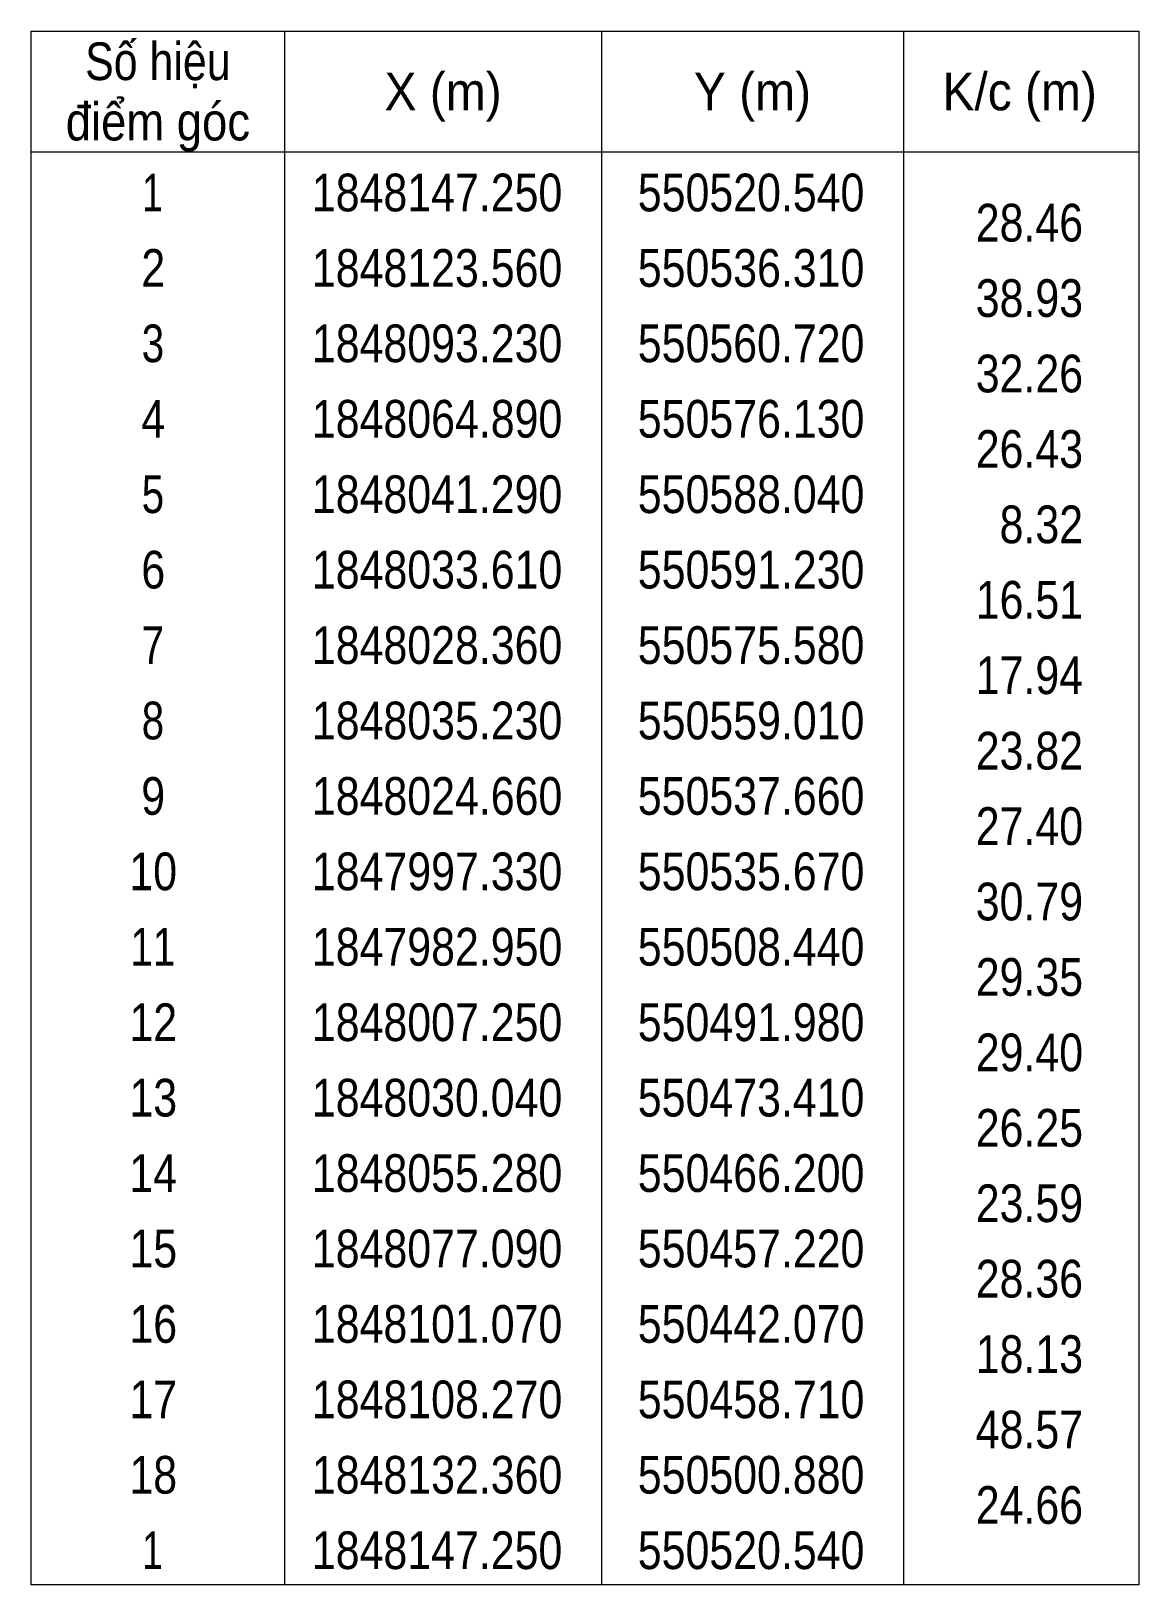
# Model space of a CAD drawing. Header units: metres. Extents: x 549727 to 550907, y 1847851 to 1848376.
# Drawn here: x 550833.5 to 550906.9, y 1848008.4 to 1848111.4 of the extents above; entities that cross this region are included whole.
import ezdxf
from ezdxf.enums import TextEntityAlignment as Align

# ---------------------------------------------------------------- set-up
doc = ezdxf.new("R2010")
doc.units = ezdxf.units.M
doc.layers.add('63', color=7, linetype='Continuous', lineweight=13)

msp = doc.modelspace()

# ---------------------------------------------------------------- texts
at = {"layer": '63'}
for s, width, p in [('Số hiệu', 0.85, (550841.94, 1848108.17)), ('X (m)', 0.95, (550860.84, 1848106.17)), ('Y (m)', 0.95, (550881.335, 1848106.17)), ('K/c (m)', 0.95, (550899.04, 1848106.17)), ('điểm góc', 0.9, (550841.94, 1848104.17)), (' 1', 0.75, (550841.235, 1848099.47)), ('1848147.250', 0.85, (550860.44, 1848099.47)), ('550520.540', 0.85, (550881.245, 1848099.47)), (' 2', 0.85, (550841.24, 1848094.47)), ('1848123.560', 0.85, (550860.44, 1848094.47)), ('550536.310', 0.85, (550881.245, 1848094.47)), (' 3', 0.8, (550841.24, 1848089.47)), ('1848093.230', 0.85, (550860.44, 1848089.47)), ('550560.720', 0.85, (550881.245, 1848089.47)), (' 4', 0.85, (550841.235, 1848084.47)), ('1848064.890', 0.85, (550860.44, 1848084.47)), ('550576.130', 0.85, (550881.245, 1848084.47)), (' 5', 0.8, (550841.24, 1848079.47)), ('1848041.290', 0.85, (550860.44, 1848079.47)), ('550588.040', 0.85, (550881.245, 1848079.47)), (' 6', 0.85, (550841.24, 1848074.47)), ('1848033.610', 0.85, (550860.44, 1848074.47)), ('550591.230', 0.85, (550881.245, 1848074.47)), (' 7', 0.8, (550841.24, 1848069.47)), ('1848028.360', 0.85, (550860.44, 1848069.47)), ('550575.580', 0.85, (550881.245, 1848069.47)), (' 8', 0.8, (550841.24, 1848064.47)), ('1848035.230', 0.85, (550860.44, 1848064.47)), ('550559.010', 0.85, (550881.245, 1848064.47)), (' 9', 0.85, (550841.235, 1848059.47)), ('1848024.660', 0.85, (550860.44, 1848059.47)), ('550537.660', 0.85, (550881.245, 1848059.47)), (' 10', 0.85, (550841.235, 1848054.47)), ('1847997.330', 0.85, (550860.44, 1848054.47)), ('550535.670', 0.85, (550881.245, 1848054.47)), (' 11', 0.8, (550841.235, 1848049.47)), ('1847982.950', 0.85, (550860.44, 1848049.47)), ('550508.440', 0.85, (550881.245, 1848049.47)), (' 12', 0.85, (550841.24, 1848044.47)), ('1848007.250', 0.85, (550860.44, 1848044.47)), ('550491.980', 0.85, (550881.245, 1848044.47)), (' 13', 0.85, (550841.24, 1848039.47)), ('1848030.040', 0.85, (550860.44, 1848039.47)), ('550473.410', 0.85, (550881.245, 1848039.47)), (' 14', 0.85, (550841.235, 1848034.47)), ('1848055.280', 0.85, (550860.44, 1848034.47)), ('550466.200', 0.85, (550881.245, 1848034.47)), (' 15', 0.85, (550841.24, 1848029.47)), ('1848077.090', 0.85, (550860.44, 1848029.47)), ('550457.220', 0.85, (550881.245, 1848029.47)), (' 16', 0.85, (550841.24, 1848024.47)), ('1848101.070', 0.85, (550860.44, 1848024.47)), ('550442.070', 0.85, (550881.245, 1848024.47)), (' 17', 0.85, (550841.24, 1848019.47)), ('1848108.270', 0.85, (550860.44, 1848019.47)), ('550458.710', 0.85, (550881.245, 1848019.47)), (' 18', 0.85, (550841.24, 1848014.47)), ('1848132.360', 0.85, (550860.44, 1848014.47)), ('550500.880', 0.85, (550881.245, 1848014.47)), (' 1', 0.75, (550841.235, 1848009.47)), ('1848147.250', 0.85, (550860.44, 1848009.47)), ('550520.540', 0.85, (550881.245, 1848009.47))]:
    msp.add_text(s, height=2.5, dxfattribs=dict(at, width=width)).set_placement(p, align=Align.CENTER)
at = {"layer": '63', "width": 0.85}
for s, p in [('28.46', (550903.24, 1848097.47)), ('38.93', (550903.24, 1848092.47)), ('32.26', (550903.24, 1848087.47)), ('26.43', (550903.24, 1848082.47)), ('8.32', (550903.24, 1848077.47)), ('16.51', (550903.24, 1848072.47)), ('17.94', (550903.24, 1848067.47)), ('23.82', (550903.24, 1848062.47)), ('27.40', (550903.24, 1848057.47)), ('30.79', (550903.24, 1848052.47)), ('29.35', (550903.24, 1848047.47)), ('29.40', (550903.24, 1848042.47)), ('26.25', (550903.24, 1848037.47)), ('23.59', (550903.24, 1848032.47)), ('28.36', (550903.24, 1848027.47)), ('18.13', (550903.24, 1848022.47)), ('48.57', (550903.24, 1848017.47)), ('24.66', (550903.24, 1848012.47))]:
    msp.add_text(s, height=2.5, dxfattribs=at).set_placement(p, align=Align.RIGHT)

# ---------------------------------------------------------------- linework, layer by layer
at = {"layer": '63'}
for p, q in [((550850.34, 1848111.42), (550850.34, 1848008.42)), ((550871.34, 1848111.42), (550871.34, 1848008.42)), ((550891.34, 1848111.42), (550891.34, 1848008.42)), ((550833.54, 1848103.42), (550906.94, 1848103.42))]:
    msp.add_line(p, q, dxfattribs=at)
msp.add_lwpolyline([(550833.54, 1848111.42), (550906.94, 1848111.42), (550906.94, 1848008.42), (550833.54, 1848008.42)], close=True, dxfattribs=at)

msp.set_redraw_order([(e.dxf.handle, doc.entitydb.next_handle()) for e in msp.query("TEXT MTEXT ATTDEF DIMENSION ARC_DIMENSION")])  # texts and dimensions are drawn at this point

doc.saveas('drawing.dxf')
